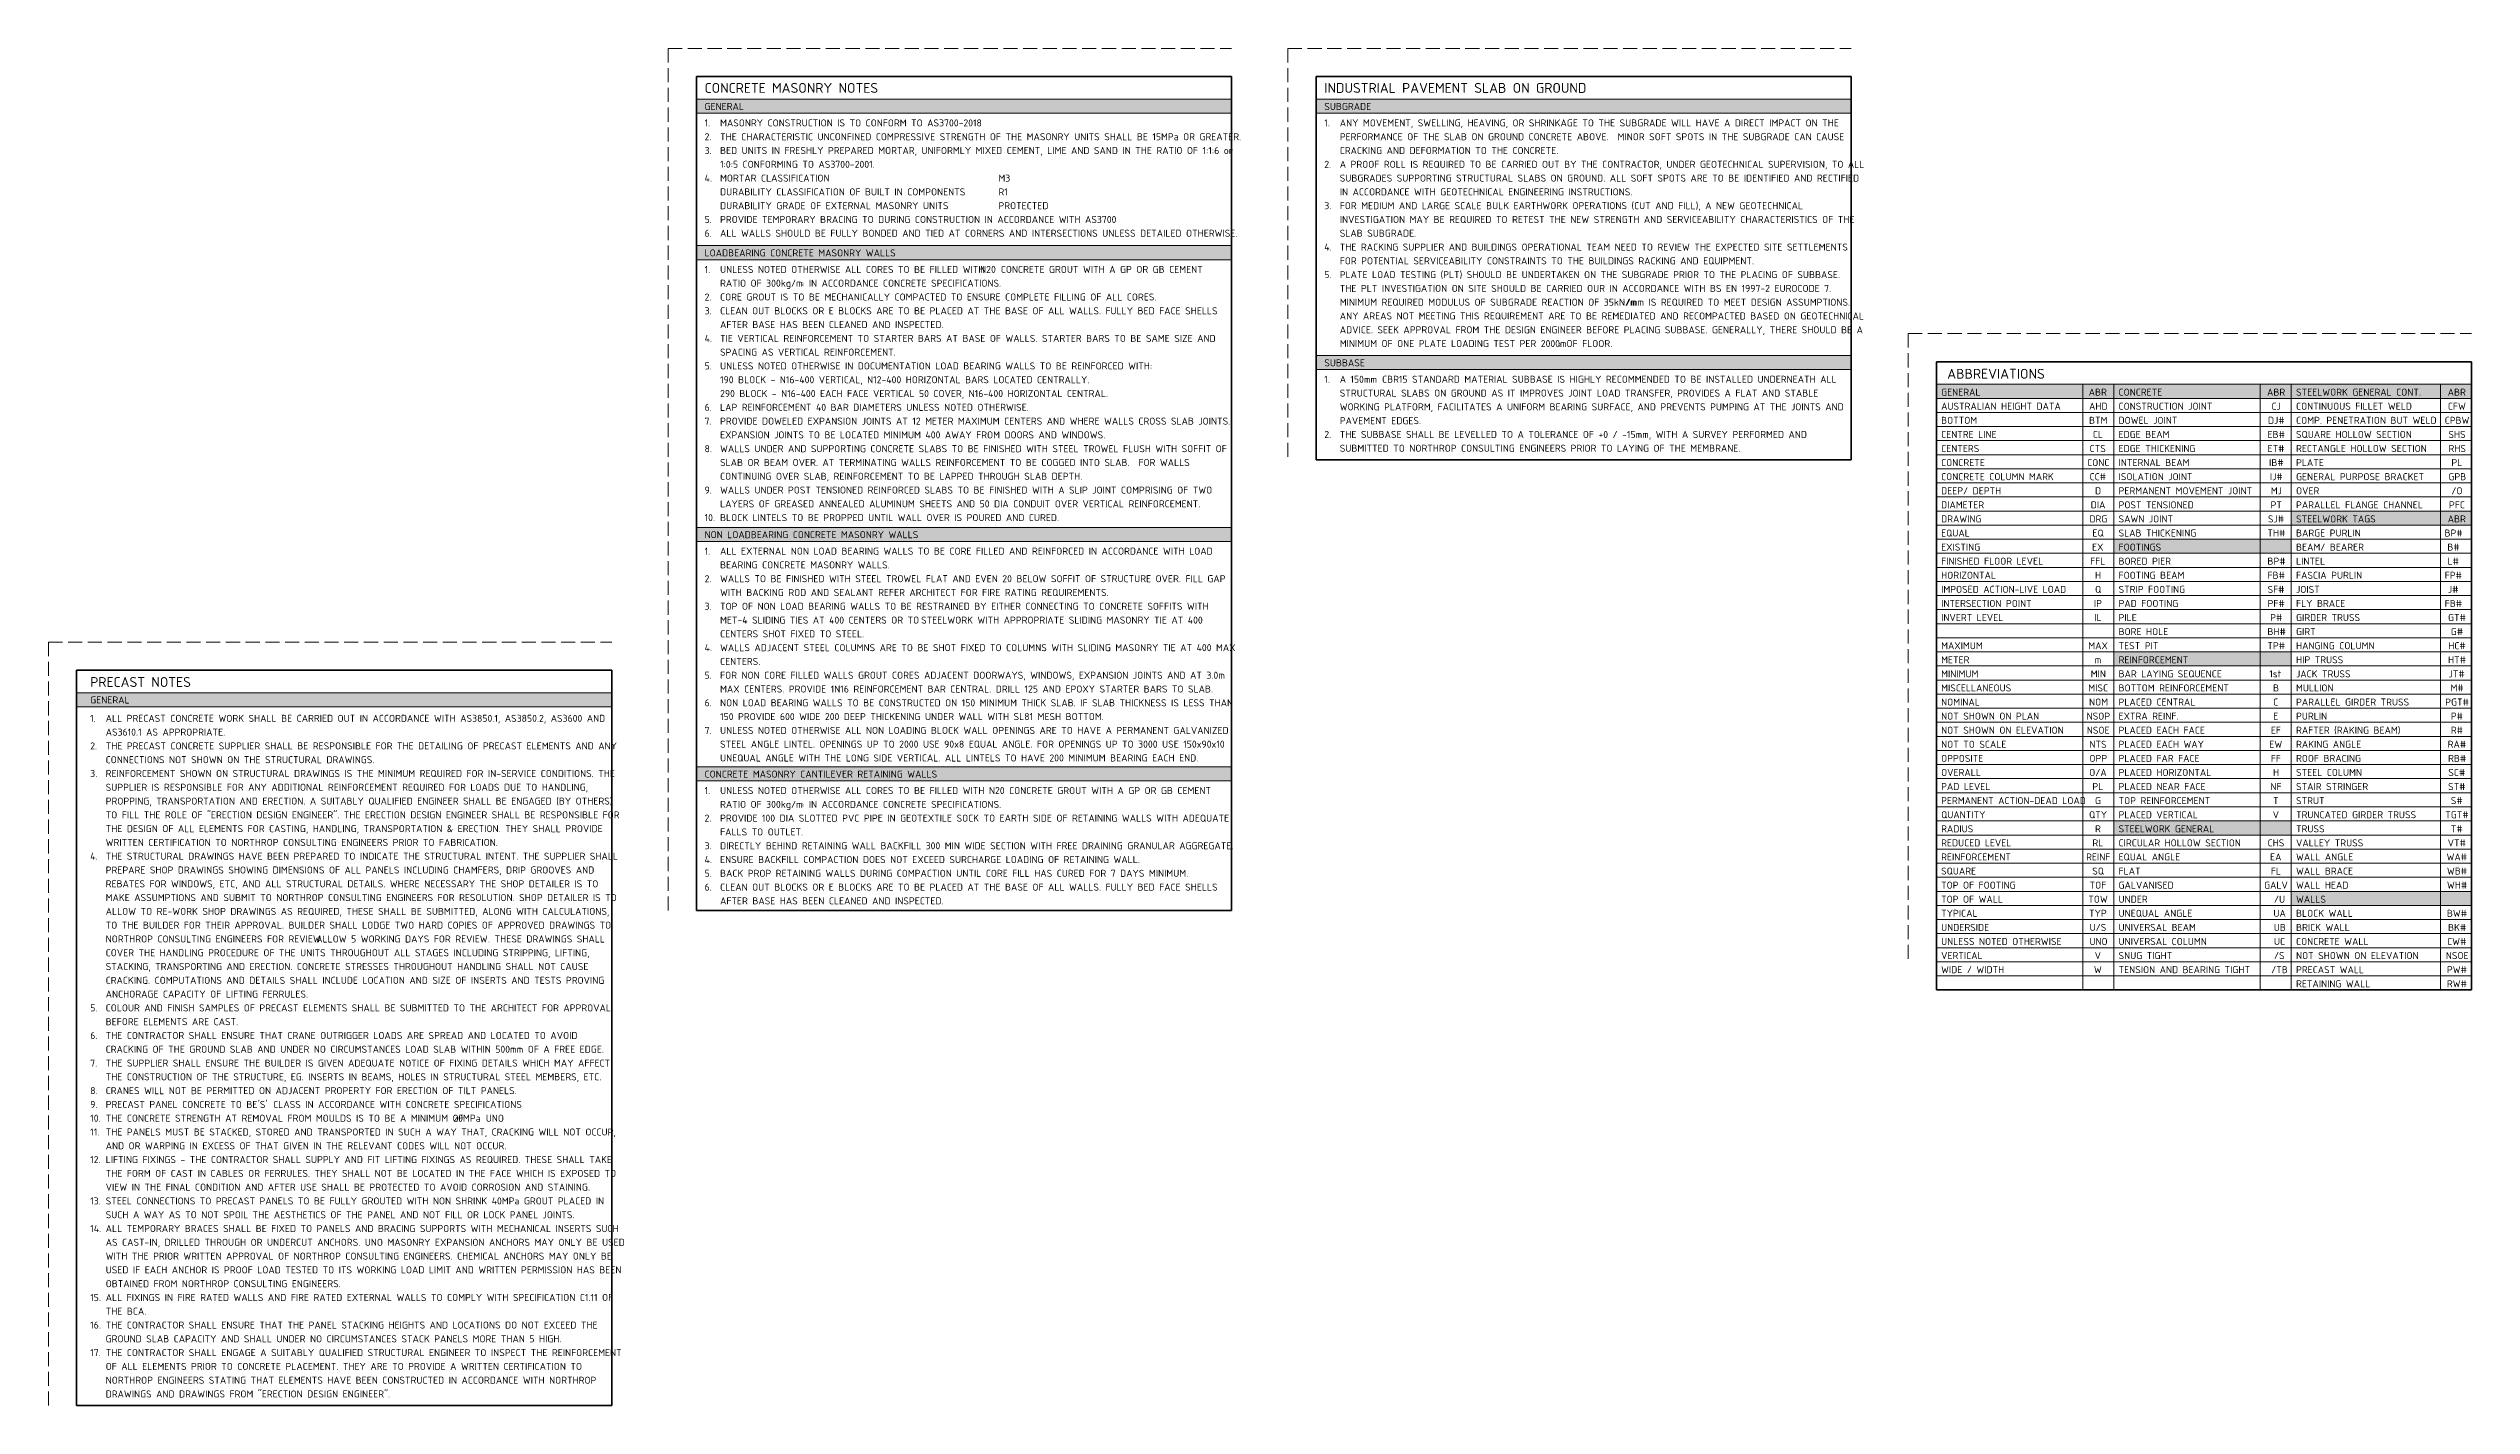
# Model space of a CAD drawing. Header units: millimetres. Extents: x 1810 to 2670, y 3576 to 4058.
import ezdxf

# ---------------------------------------------------------------- set-up
doc = ezdxf.new("R2010")
doc.units = ezdxf.units.MM
doc.linetypes.add('Dash', pattern=[7, 5, -2])
for name, color, linetype, lineweight in [('A-000-T_TEXT', 231, 'Continuous', 13), ('A-010-M_LINE', 90, 'Continuous', 13), ('Z-000-T_TEXT', 131, 'Continuous', 25), ('Z-060-M_DETAIL', 92, 'Continuous', 25), ('Z-200_P_REF_PLANE', 111, 'Dash', 13)]:
    doc.layers.add(name, color=color, linetype=linetype, lineweight=lineweight)
doc.styles.add('ISOCPEUR', font='isocpeur.ttf', dxfattribs={"height": 2.5})
doc.styles.add('ISOCPEUR_1', font='isocpeur.ttf', dxfattribs={"height": 1.25})
doc.styles.add('ISOCPEUR_B', font='', dxfattribs={"height": 2.5})
doc.styles.add('ISOCPEUR_B_1', font='', dxfattribs={"height": 3.5})
doc.styles.get('ISOCPEUR_B').set_extended_font_data('ISOCPEUR', bold=True)
doc.styles.get('ISOCPEUR_B_1').set_extended_font_data('ISOCPEUR', bold=True)

msp = doc.modelspace()

# ---------------------------------------------------------------- texts
at = {"layer": 'A-000-T_TEXT', "color": 7, "lineweight": 18, "attachment_point": 1}
for s, insert, char_height, width, style in [('CONCRETE MASONRY NOTES', (2042.76, 4045.76), 3.5, 74.6371, 'ISOCPEUR_B_1'), ('INDUSTRIAL PAVEMENT SLAB ON GROUND', (2262.76, 4045.76), 3.5, 112.1561, 'ISOCPEUR_B_1'), ('GENERAL', (2042.76, 4038.68), 2.5, 16.9958, 'ISOCPEUR_B'), ('SUBGRADE', (2262.76, 4038.68), 2.5, 19.962, 'ISOCPEUR_B'), ('1.', (2042.76, 4032.83), 2.5, 6.6546, 'ISOCPEUR'), ('2.', (2042.76, 4027.93), 2.5, 6.6546, 'ISOCPEUR'), ('THE CHARACTERISTIC UNCONFINED COMPRESSIVE STRENGTH OF THE MASONRY UNITS SHALL BE 15MPa OR GREATER.', (2048.25, 4027.93), 2.5, 216.5358, 'ISOCPEUR'), ('MASONRY CONSTRUCTION IS TO CONFORM TO AS3700-2018', (2048.25, 4032.83), 2.5, 109.27, 'ISOCPEUR'), ('1.', (2262.76, 4032.83), 2.5, 6.6546, 'ISOCPEUR'), ('ANY MOVEMENT, SWELLING, HEAVING, OR SHRINKAGE TO THE SUBGRADE WILL HAVE A DIRECT IMPACT ON THE ', (2268.25, 4032.83), 2.5, 208.8396, 'ISOCPEUR'), ('PERFORMANCE OF THE SLAB ON GROUND CONCRETE ABOVE.  MINOR SOFT SPOTS IN THE SUBGRADE CAN CAUSE ', (2268.25, 4027.93), 2.5, 210.5231, 'ISOCPEUR'), ('3.', (2042.76, 4023.04), 2.5, 6.6546, 'ISOCPEUR'), ('1:0:5 CONFORMING TO AS3700-2001.', (2048.25, 4018.14), 2.5, 65.1772, 'ISOCPEUR'), ('BED UNITS IN FRESHLY PREPARED MORTAR, UNIFORMLY MIXED CEMENT, LIME AND SAND IN THE RATIO OF 1:1:6 or ', (2048.25, 4023.04), 2.5, 213.8902, 'ISOCPEUR'), ('2.', (2262.76, 4018.14), 2.5, 6.6546, 'ISOCPEUR'), ('A PROOF ROLL IS REQUIRED TO BE CARRIED OUT BY THE CONTRACTOR, UNDER GEOTECHNICAL SUPERVISION, TO ALL ', (2268.25, 4018.14), 2.5, 217.3375, 'ISOCPEUR'), ('CRACKING AND DEFORMATION TO THE CONCRETE.', (2268.25, 4023.04), 2.5, 90.3502, 'ISOCPEUR'), ('4.', (2042.76, 4013.25), 2.5, 6.6546, 'ISOCPEUR'), ('MORTAR CLASSIFICATION ', (2048.25, 4013.25), 2.5, 47.5401, 'ISOCPEUR'), ('^I^I^I^I^I^I^I^I^I^I^I', (2087.47, 4013.25), 2.5, 72.232, 'ISOCPEUR'), ('M3', (2147.07, 4013.25), 2.5, 4.8903, 'ISOCPEUR'), ('SUBGRADES SUPPORTING STRUCTURAL SLABS ON GROUND. ALL SOFT SPOTS ARE TO BE IDENTIFIED AND RECTIFIED ', (2268.25, 4013.25), 2.5, 217.097, 'ISOCPEUR'), ('DURABILITY CLASSIFICATION OF BUILT IN COMPONENTS ', (2048.25, 4008.35), 2.5, 103.2574, 'ISOCPEUR'), ('DURABILITY GRADE OF EXTERNAL MASONRY UNITS', (2048.25, 4003.46), 2.5, 94.7595, 'ISOCPEUR'), ('^I^I^I^I', (2126.43, 4003.46), 2.5, 25.0126, 'ISOCPEUR'), ('^I^I^I', (2133.44, 4008.35), 2.5, 16.5148, 'ISOCPEUR'), ('R1', (2147.07, 4008.35), 2.5, 3.9283, 'ISOCPEUR'), ('PROTECTED', (2147.07, 4003.46), 2.5, 20.924, 'ISOCPEUR'), ('3.', (2262.76, 4003.46), 2.5, 6.6546, 'ISOCPEUR'), ('IN ACCORDANCE WITH GEOTECHNICAL ENGINEERING INSTRUCTIONS.', (2268.25, 4008.35), 2.5, 120.8945, 'ISOCPEUR'), ('FOR MEDIUM AND LARGE SCALE BULK EARTHWORK OPERATIONS (CUT AND FILL), A NEW GEOTECHNICAL ', (2268.25, 4003.46), 2.5, 194.2489, 'ISOCPEUR'), ('5.', (2042.76, 3998.56), 2.5, 6.6546, 'ISOCPEUR'), ('6.', (2042.76, 3993.67), 2.5, 6.6546, 'ISOCPEUR'), ('ALL WALLS SHOULD BE FULLY BONDED AND TIED AT CORNERS AND INTERSECTIONS UNLESS DETAILED OTHERWISE.', (2048.25, 3993.67), 2.5, 214.9324, 'ISOCPEUR'), ('PROVIDE TEMPORARY BRACING TO DURING CONSTRUCTION IN ACCORDANCE WITH AS3700', (2048.25, 3998.56), 2.5, 164.1856, 'ISOCPEUR'), ('SLAB SUBGRADE.', (2268.25, 3993.67), 2.5, 31.7468, 'ISOCPEUR'), ('INVESTIGATION MAY BE REQUIRED TO RETEST THE NEW STRENGTH AND SERVICEABILITY CHARACTERISTICS OF THE ', (2268.25, 3998.56), 2.5, 216.4556, 'ISOCPEUR'), ('LOADBEARING CONCRETE MASONRY WALLS', (2042.76, 3986.68), 2.5, 82.2531, 'ISOCPEUR_B'), ('4.', (2262.76, 3988.77), 2.5, 6.6546, 'ISOCPEUR'), ('THE RACKING SUPPLIER AND BUILDINGS OPERATIONAL TEAM NEED TO REVIEW THE EXPECTED SITE SETTLEMENTS ', (2268.25, 3988.77), 2.5, 213.329, 'ISOCPEUR'), ('FOR POTENTIAL SERVICEABILITY CONSTRAINTS TO THE BUILDINGS RACKING AND EQUIPMENT.', (2268.25, 3983.88), 2.5, 171.5611, 'ISOCPEUR'), ('1.', (2042.76, 3980.83), 2.5, 6.6546, 'ISOCPEUR'), ('UNLESS NOTED OTHERWISE ALL CORES TO BE FILLED WITH ', (2048.25, 3980.83), 2.5, 111.9156, 'ISOCPEUR'), ('RATIO OF 300kg/m', (2048.25, 3975.93), 2.5, 34.7932, 'ISOCPEUR'), ('3', (2076.96, 3974.93), 1.25, 1.443, 'ISOCPEUR_1'), (' IN ACCORDANCE CONCRETE SPECIFICATIONS. ', (2078.15, 3975.93), 2.5, 83.8565, 'ISOCPEUR'), ('N20', (2140.59, 3980.83), 2.5, 6.9747, 'ISOCPEUR_B'), (' CONCRETE GROUT WITH A GP OR GB CEMENT ', (2146.34, 3980.83), 2.5, 87.1434, 'ISOCPEUR'), ('5.', (2262.76, 3978.98), 2.5, 6.6546, 'ISOCPEUR'), ('PLATE LOAD TESTING (PLT) SHOULD BE UNDERTAKEN ON THE SUBGRADE PRIOR TO THE PLACING OF SUBBASE.', (2268.25, 3978.98), 2.5, 207.2362, 'ISOCPEUR'), ('2.', (2042.76, 3971.04), 2.5, 6.6546, 'ISOCPEUR'), ('3.', (2042.76, 3966.14), 2.5, 6.6546, 'ISOCPEUR'), ('CORE GROUT IS TO BE MECHANICALLY COMPACTED TO ENSURE COMPLETE FILLING OF ALL CORES.', (2048.25, 3971.04), 2.5, 181.2615, 'ISOCPEUR'), ('CLEAN OUT BLOCKS OR E BLOCKS ARE TO BE PLACED AT THE BASE OF ALL WALLS. FULLY BED FACE SHELLS ', (2048.25, 3966.14), 2.5, 209.962, 'ISOCPEUR'), ('THE PLT INVESTIGATION ON SITE SHOULD BE CARRIED OUR IN ACCORDANCE WITH BS EN 1997-2 EUROCODE 7. ', (2268.25, 3974.09), 2.5, 205.5527, 'ISOCPEUR'), ('MINIMUM REQUIRED MODULUS OF SUBGRADE REACTION OF 35kN/m', (2268.25, 3969.19), 2.5, 121.616, 'ISOCPEUR'), ('2', (2368.59, 3968.19), 1.25, 1.443, 'ISOCPEUR_1'), ('/mm IS REQUIRED TO MEET DESIGN ASSUMPTIONS.', (2369.78, 3969.19), 2.5, 92.5949, 'ISOCPEUR'), ('AFTER BASE HAS BEEN CLEANED AND INSPECTED.', (2048.25, 3961.25), 2.5, 93.3164, 'ISOCPEUR'), ('ANY AREAS NOT MEETING THIS REQUIREMENT ARE TO BE REMEDIATED AND RECOMPACTED BASED ON GEOTECHNICAL ', (2268.25, 3964.3), 2.5, 217.3375, 'ISOCPEUR'), ('ADVICE. SEEK APPROVAL FROM THE DESIGN ENGINEER BEFORE PLACING SUBBASE. GENERALLY, THERE SHOULD BE A ', (2268.25, 3959.4), 2.5, 217.3375, 'ISOCPEUR'), ('4.', (2042.76, 3956.35), 2.5, 6.6546, 'ISOCPEUR'), ('TIE VERTICAL REINFORCEMENT TO STARTER BARS AT BASE OF WALLS. STARTER BARS TO BE SAME SIZE AND ', (2048.25, 3956.35), 2.5, 209.7215, 'ISOCPEUR'), ('SPACING AS VERTICAL REINFORCEMENT.', (2048.25, 3951.46), 2.5, 73.4346, 'ISOCPEUR'), ('MINIMUM OF ONE PLATE LOADING TEST PER 2000m', (2268.25, 3954.51), 2.5, 94.1983, 'ISOCPEUR'), ('2', (2345.97, 3953.51), 1.25, 1.443, 'ISOCPEUR_1'), (' OF FLOOR.', (2347.16, 3954.51), 2.5, 20.6835, 'ISOCPEUR'), ('5.', (2042.76, 3946.56), 2.5, 6.6546, 'ISOCPEUR'), ('190 BLOCK - N16-400 VERTICAL, N12-400 HORIZONTAL BARS LOCATED CENTRALLY.', (2048.25, 3941.67), 2.5, 156.0084, 'ISOCPEUR'), ('UNLESS NOTED OTHERWISE IN DOCUMENTATION LOAD BEARING WALLS TO BE REINFORCED WITH:', (2048.25, 3946.56), 2.5, 178.616, 'ISOCPEUR'), ('1.', (2262.76, 3941.83), 2.5, 6.6546, 'ISOCPEUR'), ('SUBBASE', (2262.76, 3947.68), 2.5, 17.4768, 'ISOCPEUR_B'), ('A ', (2268.25, 3941.83), 2.5, 4.5696, 'ISOCPEUR'), ('150mm', (2272.02, 3941.83), 2.5, 11.7046, 'ISOCPEUR_B'), (' CBR15 STANDARD MATERIAL SUBBASE IS HIGHLY RECOMMENDED TO BE INSTALLED UNDERNEATH ALL ', (2281.68, 3941.83), 2.5, 192.0843, 'ISOCPEUR'), ('ABBREVIATIONS', (2483.92, 3944.29), 3.5, 42.2489, 'ISOCPEUR_B_1'), ('6.', (2042.76, 3931.88), 2.5, 6.6546, 'ISOCPEUR'), ('290 BLOCK - N16-400 EACH FACE VERTICAL 50 COVER, N16-400 HORIZONTAL CENTRAL.', (2048.25, 3936.77), 2.5, 163.9451, 'ISOCPEUR'), ('LAP REINFORCEMENT 40 BAR DIAMETERS UNLESS NOTED OTHERWISE.', (2048.25, 3931.88), 2.5, 128.6708, 'ISOCPEUR'), ('STRUCTURAL SLABS ON GROUND AS IT IMPROVES JOINT LOAD TRANSFER, PROVIDES A FLAT AND STABLE ', (2268.25, 3936.93), 2.5, 200.9831, 'ISOCPEUR'), ('WORKING PLATFORM, FACILITATES A UNIFORM BEARING SURFACE, AND PREVENTS PUMPING AT THE JOINTS AND ', (2268.25, 3932.04), 2.5, 210.8438, 'ISOCPEUR'), ('AUSTRALIAN HEIGHT DATA', (2481.74, 3932.26), 2.5, 49.865, 'ISOCPEUR'), ('GENERAL', (2481.74, 3937.26), 2.5, 16.9958, 'ISOCPEUR_B'), ('ABR', (2534.13, 3937.26), 2.5, 7.7764, 'ISOCPEUR_B'), ('AHD', (2534.26, 3932.26), 2.5, 7.5359, 'ISOCPEUR'), ('CONCRETE', (2544.74, 3937.26), 2.5, 18.9198, 'ISOCPEUR_B'), ('CONSTRUCTION JOINT', (2544.74, 3932.26), 2.5, 38.6413, 'ISOCPEUR'), ('ABR', (2597.44, 3937.26), 2.5, 7.7764, 'ISOCPEUR_B'), ('CJ', (2599.03, 3932.26), 2.5, 4.0084, 'ISOCPEUR'), ('STEELWORK GENERAL CONT.', (2607.74, 3937.26), 2.5, 54.1139, 'ISOCPEUR_B'), ('CONTINUOUS FILLET WELD', (2607.74, 3932.26), 2.5, 48.0211, 'ISOCPEUR'), ('ABR', (2661.58, 3937.26), 2.5, 7.7764, 'ISOCPEUR_B'), ('CFW', (2661.65, 3932.26), 2.5, 7.6962, 'ISOCPEUR'), ('7.', (2042.76, 3926.98), 2.5, 6.6546, 'ISOCPEUR'), ('PROVIDE DOWELED EXPANSION JOINTS AT 12 METER MAXIMUM CENTERS AND WHERE WALLS CROSS SLAB JOINTS. ', (2048.25, 3926.98), 2.5, 214.2911, 'ISOCPEUR'), ('PAVEMENT EDGES. ', (2268.25, 3927.14), 2.5, 35.8354, 'ISOCPEUR'), ('BOTTOM', (2481.74, 3927.26), 2.5, 14.751, 'ISOCPEUR'), ('BTM', (2534.26, 3927.26), 2.5, 7.5359, 'ISOCPEUR'), ('DOWEL JOINT', (2544.74, 3927.26), 2.5, 24.2911, 'ISOCPEUR'), ('DJ#', (2597.77, 3927.26), 2.5, 6.9747, 'ISOCPEUR'), ('COMP. PENETRATION BUT WELD', (2607.74, 3927.26), 2.5, 58.2025, 'ISOCPEUR'), ('CPBW', (2660.52, 3927.26), 2.5, 10.3418, 'ISOCPEUR'), ('8.', (2042.76, 3917.19), 2.5, 6.6546, 'ISOCPEUR'), ('WALLS UNDER AND SUPPORTING CONCRETE SLABS TO BE FINISHED WITH STEEL TROWEL FLUSH WITH SOFFIT OF ', (2048.25, 3917.19), 2.5, 212.5274, 'ISOCPEUR'), ('EXPANSION JOINTS TO BE LOCATED MINIMUM 400 AWAY FROM DOORS AND WINDOWS.', (2048.25, 3922.09), 2.5, 159.3755, 'ISOCPEUR'), ('2.', (2262.76, 3922.25), 2.5, 6.6546, 'ISOCPEUR'), ('THE SUBBASE SHALL BE LEVELLED TO A TOLERANCE OF +0 / -15mm, WITH A SURVEY PERFORMED AND ', (2268.25, 3922.25), 2.5, 197.135, 'ISOCPEUR'), ('SUBMITTED TO NORTHROP CONSULTING ENGINEERS PRIOR TO LAYING OF THE MEMBRANE.', (2268.25, 3917.35), 2.5, 164.9071, 'ISOCPEUR'), ('CENTRE LINE', (2481.74, 3922.26), 2.5, 23.1688, 'ISOCPEUR'), ('CENTERS', (2481.74, 3917.26), 2.5, 16.1139, 'ISOCPEUR'), ('CTS', (2534.46, 3917.26), 2.5, 6.9747, 'ISOCPEUR'), ('CL', (2535.59, 3922.26), 2.5, 4.3291, 'ISOCPEUR'), ('EDGE BEAM', (2544.74, 3922.26), 2.5, 21.0042, 'ISOCPEUR'), ('EDGE THICKENING', (2544.74, 3917.26), 2.5, 31.5063, 'ISOCPEUR'), ('EB#', (2597.64, 3922.26), 2.5, 7.2954, 'ISOCPEUR'), ('ET#', (2597.64, 3917.26), 2.5, 7.2954, 'ISOCPEUR'), ('SQUARE HOLLOW SECTION', (2607.74, 3922.26), 2.5, 47.9409, 'ISOCPEUR'), ('RECTANGLE HOLLOW SECTION', (2607.74, 3917.26), 2.5, 54.4346, 'ISOCPEUR'), ('SHS', (2661.84, 3922.26), 2.5, 7.2152, 'ISOCPEUR'), ('RHS', (2661.84, 3917.26), 2.5, 7.2152, 'ISOCPEUR'), ('SLAB OR BEAM OVER. AT TERMINATING WALLS REINFORCEMENT TO BE COGGED INTO SLAB.  FOR WALLS ', (2048.25, 3912.3), 2.5, 197.0548, 'ISOCPEUR'), ('CONTINUING OVER SLAB, REINFORCEMENT TO BE LAPPED THROUGH SLAB DEPTH.', (2048.25, 3907.4), 2.5, 149.5147, 'ISOCPEUR'), ('CONCRETE', (2481.74, 3912.26), 2.5, 18.2785, 'ISOCPEUR'), ('CONCRETE COLUMN MARK', (2481.74, 3907.26), 2.5, 46.4979, 'ISOCPEUR'), ('CONC', (2533.6, 3912.26), 2.5, 9.1392, 'ISOCPEUR'), ('CC#', (2534.46, 3907.26), 2.5, 7.0549, 'ISOCPEUR'), ('INTERNAL BEAM', (2544.74, 3912.26), 2.5, 29.4219, 'ISOCPEUR'), ('ISOLATION JOINT', (2544.74, 3907.26), 2.5, 30.4641, 'ISOCPEUR'), ('IB#', (2598.17, 3912.26), 2.5, 6.0127, 'ISOCPEUR'), ('IJ#', (2598.44, 3907.26), 2.5, 5.4515, 'ISOCPEUR'), ('PLATE', (2607.74, 3912.26), 2.5, 11.865, 'ISOCPEUR'), ('GENERAL PURPOSE BRACKET', (2607.74, 3907.26), 2.5, 53.3924, 'ISOCPEUR'), ('GPB', (2661.84, 3907.26), 2.5, 7.2152, 'ISOCPEUR'), ('PL', (2662.9, 3912.26), 2.5, 4.5696, 'ISOCPEUR'), ('9.', (2042.76, 3902.51), 2.5, 6.6546, 'ISOCPEUR'), ('WALLS UNDER POST TENSIONED REINFORCED SLABS TO BE FINISHED WITH A SLIP JOINT COMPRISING OF TWO ', (2048.25, 3902.51), 2.5, 205.5527, 'ISOCPEUR'), ('LAYERS OF GREASED ANNEALED ALUMINUM SHEETS AND 50 DIA CONDUIT OVER VERTICAL REINFORCEMENT.', (2048.25, 3897.61), 2.5, 199.54, 'ISOCPEUR'), ('DEEP/ DEPTH', (2481.74, 3902.26), 2.5, 24.9325, 'ISOCPEUR'), ('DIAMETER', (2481.74, 3897.26), 2.5, 17.8776, 'ISOCPEUR'), ('DIA', (2534.86, 3897.26), 2.5, 6.0127, 'ISOCPEUR'), ('D', (2536.38, 3902.26), 2.5, 2.4051, 'ISOCPEUR'), ('PERMANENT MOVEMENT JOINT', (2544.74, 3902.26), 2.5, 55.1561, 'ISOCPEUR'), ('POST TENSIONED', (2544.74, 3897.26), 2.5, 31.1055, 'ISOCPEUR'), ('PT', (2598.7, 3897.26), 2.5, 4.8101, 'ISOCPEUR'), ('MJ', (2598.77, 3902.26), 2.5, 4.5696, 'ISOCPEUR'), ('OVER', (2607.74, 3902.26), 2.5, 9.7004, 'ISOCPEUR'), ('PARALLEL FLANGE CHANNEL', (2607.74, 3897.26), 2.5, 53.0717, 'ISOCPEUR'), ('PFC', (2662.04, 3897.26), 2.5, 6.7342, 'ISOCPEUR'), ('/O', (2662.9, 3902.26), 2.5, 4.5696, 'ISOCPEUR'), ('10.', (2042.76, 3892.72), 2.5, 6.6546, 'ISOCPEUR'), ('BLOCK LINTELS TO BE PROPPED UNTIL WALL OVER IS POURED AND CURED.', (2048.25, 3892.72), 2.5, 140.2151, 'ISOCPEUR'), ('DRAWING', (2481.74, 3892.26), 2.5, 16.5949, 'ISOCPEUR'), ('DRG', (2534.4, 3892.26), 2.5, 7.2152, 'ISOCPEUR'), ('SAWN JOINT', (2544.74, 3892.26), 2.5, 22.6878, 'ISOCPEUR'), ('SJ#', (2597.77, 3892.26), 2.5, 6.9747, 'ISOCPEUR'), ('STEELWORK TAGS', (2607.74, 3892.26), 2.5, 34.7932, 'ISOCPEUR_B'), ('ABR', (2661.58, 3892.26), 2.5, 7.7764, 'ISOCPEUR_B'), ('1.', (2042.76, 3880.83), 2.5, 6.6546, 'ISOCPEUR'), ('NON LOADBEARING CONCRETE MASONRY WALLS', (2042.76, 3886.68), 2.5, 91.6329, 'ISOCPEUR_B'), ('ALL EXTERNAL NON LOAD BEARING WALLS TO BE CORE FILLED AND REINFORCED IN ACCORDANCE WITH LOAD ', (2048.25, 3880.83), 2.5, 206.194, 'ISOCPEUR'), ('EQUAL', (2481.74, 3887.26), 2.5, 11.865, 'ISOCPEUR'), ('EXISTING', (2481.74, 3882.26), 2.5, 16.2743, 'ISOCPEUR'), ('EX', (2535.32, 3882.26), 2.5, 4.8903, 'ISOCPEUR'), ('EQ', (2535.45, 3887.26), 2.5, 4.5696, 'ISOCPEUR'), ('SLAB THICKENING', (2544.74, 3887.26), 2.5, 32.0675, 'ISOCPEUR'), ('FOOTINGS', (2544.74, 3882.26), 2.5, 18.1181, 'ISOCPEUR_B'), ('TH#', (2597.58, 3887.26), 2.5, 7.5359, 'ISOCPEUR'), ('BARGE PURLIN', (2607.74, 3887.26), 2.5, 26.616, 'ISOCPEUR'), ('BEAM/ BEARER', (2607.74, 3882.26), 2.5, 28.2996, 'ISOCPEUR'), ('BP#', (2660.46, 3887.26), 2.5, 7.5359, 'ISOCPEUR'), ('B#', (2661.45, 3882.26), 2.5, 5.1308, 'ISOCPEUR'), ('2.', (2042.76, 3871.04), 2.5, 6.6546, 'ISOCPEUR'), ('WALLS TO BE FINISHED WITH STEEL TROWEL FLAT AND EVEN 20 BELOW SOFFIT OF STRUCTURE OVER. FILL GAP ', (2048.25, 3871.04), 2.5, 213.329, 'ISOCPEUR'), ('BEARING CONCRETE MASONRY WALLS.', (2048.25, 3875.93), 2.5, 70.7088, 'ISOCPEUR'), ('FINISHED FLOOR LEVEL', (2481.74, 3877.26), 2.5, 42.3291, 'ISOCPEUR'), ('HORIZONTAL', (2481.74, 3872.26), 2.5, 22.6076, 'ISOCPEUR'), ('FFL', (2534.66, 3877.26), 2.5, 6.4937, 'ISOCPEUR'), ('H', (2536.38, 3872.26), 2.5, 2.4051, 'ISOCPEUR'), ('BORED PIER', (2544.74, 3877.26), 2.5, 21.4852, 'ISOCPEUR'), ('FOOTING BEAM', (2544.74, 3872.26), 2.5, 26.9367, 'ISOCPEUR'), ('BP#', (2597.58, 3877.26), 2.5, 7.5359, 'ISOCPEUR'), ('FB#', (2597.64, 3872.26), 2.5, 7.2954, 'ISOCPEUR'), ('LINTEL', (2607.74, 3877.26), 2.5, 12.1857, 'ISOCPEUR'), ('FASCIA PURLIN', (2607.74, 3872.26), 2.5, 27.5781, 'ISOCPEUR'), ('FP#', (2660.53, 3872.26), 2.5, 7.2954, 'ISOCPEUR'), ('L#', (2661.52, 3877.26), 2.5, 4.8903, 'ISOCPEUR'), ('WITH BACKING ROD AND SEALANT REFER ARCHITECT FOR FIRE RATING REQUIREMENTS.', (2048.25, 3866.14), 2.5, 161.2995, 'ISOCPEUR'), ('IMPOSED ACTION-LIVE LOAD', (2481.74, 3867.26), 2.5, 51.8692, 'ISOCPEUR'), ('Q', (2536.38, 3867.26), 2.5, 2.4051, 'ISOCPEUR'), ('STRIP FOOTING', (2544.74, 3867.26), 2.5, 27.4177, 'ISOCPEUR'), ('SF#', (2597.64, 3867.26), 2.5, 7.2954, 'ISOCPEUR'), ('JOIST', (2607.74, 3867.26), 2.5, 9.9409, 'ISOCPEUR'), ('J#', (2661.65, 3867.26), 2.5, 4.5696, 'ISOCPEUR'), ('3.', (2042.76, 3861.25), 2.5, 6.6546, 'ISOCPEUR'), ('TOP OF NON LOAD BEARING WALLS TO BE RESTRAINED BY EITHER CONNECTING TO CONCRETE SOFFITS WITH ', (2048.25, 3861.25), 2.5, 204.5105, 'ISOCPEUR'), ('MET-4 SLIDING TIES AT 400 CENTERS OR TO', (2048.25, 3856.35), 2.5, 83.7763, 'ISOCPEUR'), ('^I', (2117.37, 3856.35), 2.5, 2.7257, 'ISOCPEUR'), ('STEELWORK WITH APPROPRIATE SLIDING MASONRY TIE AT 400 ', (2119.62, 3856.35), 2.5, 119.6919, 'ISOCPEUR'), ('INTERSECTION POINT', (2481.74, 3862.26), 2.5, 37.4388, 'ISOCPEUR'), ('INVERT LEVEL', (2481.74, 3857.26), 2.5, 26.2152, 'ISOCPEUR'), ('IP', (2535.98, 3862.26), 2.5, 3.2869, 'ISOCPEUR'), ('IL', (2536.12, 3857.26), 2.5, 3.0464, 'ISOCPEUR'), ('PAD FOOTING', (2544.74, 3862.26), 2.5, 24.4515, 'ISOCPEUR'), ('PILE', (2544.74, 3857.26), 2.5, 7.616, 'ISOCPEUR'), ('PF#', (2597.64, 3862.26), 2.5, 7.2954, 'ISOCPEUR'), ('P#', (2598.57, 3857.26), 2.5, 5.1308, 'ISOCPEUR'), ('FLY BRACE', (2607.74, 3862.26), 2.5, 20.7637, 'ISOCPEUR'), ('GIRDER TRUSS', (2607.74, 3857.26), 2.5, 26.5359, 'ISOCPEUR'), ('FB#', (2660.53, 3862.26), 2.5, 7.2954, 'ISOCPEUR'), ('GT#', (2661.71, 3857.26), 2.5, 7.5359, 'ISOCPEUR'), ('4.', (2042.76, 3846.56), 2.5, 6.6546, 'ISOCPEUR'), ('WALLS ADJACENT STEEL COLUMNS ARE TO BE SHOT FIXED TO COLUMNS WITH SLIDING MASONRY TIE AT 400 MAX ', (2048.25, 3846.56), 2.5, 215.4936, 'ISOCPEUR'), ('CENTERS SHOT FIXED TO STEEL. ', (2048.25, 3851.46), 2.5, 62.2911, 'ISOCPEUR'), ('MAXIMUM', (2481.74, 3847.26), 2.5, 16.9156, 'ISOCPEUR'), ('MAX', (2534, 3847.26), 2.5, 8.1772, 'ISOCPEUR'), ('TEST PIT', (2544.74, 3847.26), 2.5, 16.9156, 'ISOCPEUR'), ('BORE HOLE', (2544.74, 3852.26), 2.5, 20.3629, 'ISOCPEUR'), ('TP#', (2597.58, 3847.26), 2.5, 7.5359, 'ISOCPEUR'), ('BH#', (2597.58, 3852.26), 2.5, 7.5359, 'ISOCPEUR'), ('GIRT', (2607.74, 3852.26), 2.5, 8.097, 'ISOCPEUR'), ('HANGING COLUMN', (2607.74, 3847.26), 2.5, 31.7468, 'ISOCPEUR'), ('HC#', (2661.78, 3847.26), 2.5, 7.2954, 'ISOCPEUR'), ('G#', (2662.7, 3852.26), 2.5, 5.1308, 'ISOCPEUR'), ('5.', (2042.76, 3836.77), 2.5, 6.6546, 'ISOCPEUR'), ('CENTERS. ', (2048.25, 3841.67), 2.5, 18.8397, 'ISOCPEUR'), ('FOR NON CORE FILLED WALLS GROUT CORES ADJACENT DOORWAYS, WINDOWS, EXPANSION JOINTS AND AT 3.0m ', (2048.25, 3836.77), 2.5, 211.8058, 'ISOCPEUR'), ('METER', (2481.74, 3842.26), 2.5, 11.865, 'ISOCPEUR'), ('MINIMUM', (2481.74, 3837.26), 2.5, 14.751, 'ISOCPEUR'), ('MIN', (2534.86, 3837.26), 2.5, 6.0127, 'ISOCPEUR'), ('m', (2536.25, 3842.26), 2.5, 2.7257, 'ISOCPEUR'), ('REINFORCEMENT', (2544.74, 3842.26), 2.5, 29.9029, 'ISOCPEUR_B'), ('BAR LAYING SEQUENCE', (2544.74, 3837.26), 2.5, 42.8101, 'ISOCPEUR'), ('1st', (2598.26, 3837.26), 2.5, 5.5316, 'ISOCPEUR'), ('JACK TRUSS', (2607.74, 3837.26), 2.5, 23.0084, 'ISOCPEUR'), ('HIP TRUSS', (2607.74, 3842.26), 2.5, 19.5612, 'ISOCPEUR'), ('HT#', (2661.71, 3842.26), 2.5, 7.5359, 'ISOCPEUR'), ('JT#', (2661.91, 3837.26), 2.5, 6.9747, 'ISOCPEUR'), ('MAX CENTERS. PROVIDE 1N16 REINFORCEMENT BAR CENTRAL. DRILL 125 AND EPOXY STARTER BARS TO SLAB.', (2048.25, 3831.88), 2.5, 205.7932, 'ISOCPEUR'), ('MISCELLANEOUS', (2481.74, 3832.26), 2.5, 29.1814, 'ISOCPEUR'), ('MISC', (2534, 3832.26), 2.5, 8.1772, 'ISOCPEUR'), ('BOTTOM REINFORCEMENT', (2544.74, 3832.26), 2.5, 45.4557, 'ISOCPEUR'), ('B', (2599.58, 3832.26), 2.5, 2.4051, 'ISOCPEUR'), ('MULLION', (2607.74, 3832.26), 2.5, 15.1519, 'ISOCPEUR'), ('M#', (2662.57, 3832.26), 2.5, 5.4515, 'ISOCPEUR'), ('6.', (2042.76, 3826.98), 2.5, 6.6546, 'ISOCPEUR'), ('150 PROVIDE 600 WIDE 200 DEEP THICKENING UNDER WALL WITH SL81 MESH BOTTOM.', (2048.25, 3822.09), 2.5, 159.6961, 'ISOCPEUR'), ('NON LOAD BEARING WALLS TO BE CONSTRUCTED ON 150 MINIMUM THICK SLAB. IF SLAB THICKNESS IS LESS THAN ', (2048.25, 3826.98), 2.5, 214.4514, 'ISOCPEUR'), ('NOMINAL', (2481.74, 3827.26), 2.5, 15.7131, 'ISOCPEUR'), ('NOT SHOWN ON PLAN', (2481.74, 3822.26), 2.5, 40.2447, 'ISOCPEUR'), ('NSOP', (2533.4, 3822.26), 2.5, 9.6203, 'ISOCPEUR'), ('NOM', (2534.26, 3827.26), 2.5, 7.5359, 'ISOCPEUR'), ('PLACED CENTRAL', (2544.74, 3827.26), 2.5, 32.308, 'ISOCPEUR'), ('EXTRA REINF.', (2544.74, 3822.26), 2.5, 25.173, 'ISOCPEUR'), ('C', (2599.64, 3827.26), 2.5, 2.1646, 'ISOCPEUR'), ('E', (2599.64, 3822.26), 2.5, 2.1646, 'ISOCPEUR'), ('PARALLEL GIRDER TRUSS', (2607.74, 3827.26), 2.5, 47.2996, 'ISOCPEUR'), ('PURLIN', (2607.74, 3822.26), 2.5, 12.6667, 'ISOCPEUR'), ('PGT#', (2660.72, 3827.26), 2.5, 9.9409, 'ISOCPEUR'), ('P#', (2662.7, 3822.26), 2.5, 5.1308, 'ISOCPEUR'), ('7.', (2042.76, 3817.19), 2.5, 6.6546, 'ISOCPEUR'), ('STEEL ANGLE LINTEL. OPENINGS UP TO 2000 USE 90x8 EQUAL ANGLE. FOR OPENINGS UP TO 3000 USE 150x90x10 ', (2048.25, 3812.3), 2.5, 213.329, 'ISOCPEUR'), ('UNLESS NOTED OTHERWISE ALL NON LOADING BLOCK WALL OPENINGS ARE TO HAVE A PERMANENT GALVANIZED ', (2048.25, 3817.19), 2.5, 212.7679, 'ISOCPEUR'), ('NOT SHOWN ON ELEVATION', (2481.74, 3817.26), 2.5, 50.5865, 'ISOCPEUR'), ('NOT TO SCALE', (2481.74, 3812.26), 2.5, 27.3375, 'ISOCPEUR'), ('NSOE', (2533.47, 3817.26), 2.5, 9.3797, 'ISOCPEUR'), ('NTS', (2534.4, 3812.26), 2.5, 7.2152, 'ISOCPEUR'), ('PLACED EACH FACE', (2544.74, 3817.26), 2.5, 36.3966, 'ISOCPEUR'), ('PLACED EACH WAY', (2544.74, 3812.26), 2.5, 35.9958, 'ISOCPEUR'), ('^I', (2574.77, 3817.26), 2.5, 3.5274, 'ISOCPEUR'), ('EW', (2598.26, 3812.26), 2.5, 5.5316, 'ISOCPEUR'), ('EF', (2598.78, 3817.26), 2.5, 4.3291, 'ISOCPEUR'), ('RAFTER (RAKING BEAM)', (2607.74, 3817.26), 2.5, 43.6118, 'ISOCPEUR'), ('RAKING ANGLE', (2607.74, 3812.26), 2.5, 26.9367, 'ISOCPEUR'), ('RA#', (2661.58, 3812.26), 2.5, 7.8565, 'ISOCPEUR'), ('R#', (2662.7, 3817.26), 2.5, 5.1308, 'ISOCPEUR'), ('UNEQUAL ANGLE WITH THE LONG SIDE VERTICAL. ALL LINTELS TO HAVE 200 MINIMUM BEARING EACH END. ', (2048.25, 3807.4), 2.5, 200.2615, 'ISOCPEUR'), ('OPPOSITE', (2481.74, 3807.26), 2.5, 17.4768, 'ISOCPEUR'), ('OVERALL', (2481.74, 3802.26), 2.5, 16.7553, 'ISOCPEUR'), ('O/A', (2534.33, 3802.26), 2.5, 7.2954, 'ISOCPEUR'), ('OPP', (2534.4, 3807.26), 2.5, 7.2152, 'ISOCPEUR'), ('PLACED FAR FACE', (2544.74, 3807.26), 2.5, 34.2321, 'ISOCPEUR'), ('PLACED HORIZONTAL', (2544.74, 3802.26), 2.5, 38.481, 'ISOCPEUR'), ('FF', (2598.78, 3807.26), 2.5, 4.3291, 'ISOCPEUR'), ('H', (2599.58, 3802.26), 2.5, 2.4051, 'ISOCPEUR'), ('STEEL COLUMN', (2607.74, 3802.26), 2.5, 27.4177, 'ISOCPEUR'), ('ROOF BRACING', (2607.74, 3807.26), 2.5, 26.616, 'ISOCPEUR'), ('SC#', (2661.78, 3802.26), 2.5, 7.2954, 'ISOCPEUR'), ('RB#', (2661.71, 3807.26), 2.5, 7.5359, 'ISOCPEUR'), ('1.', (2042.76, 3795.83), 2.5, 6.6546, 'ISOCPEUR'), ('CONCRETE MASONRY CANTILEVER RETAINING WALLS', (2042.76, 3801.68), 2.5, 100.6118, 'ISOCPEUR_B'), ('UNLESS NOTED OTHERWISE ALL CORES TO BE FILLED WITH N20 CONCRETE GROUT WITH A GP OR GB CEMENT ', (2048.25, 3795.83), 2.5, 205.7932, 'ISOCPEUR'), ('PAD LEVEL', (2481.74, 3797.26), 2.5, 20.7637, 'ISOCPEUR'), ('PL', (2535.45, 3797.26), 2.5, 4.5696, 'ISOCPEUR'), ('PLACED NEAR FACE', (2544.74, 3797.26), 2.5, 36.6371, 'ISOCPEUR'), ('NF', (2598.65, 3797.26), 2.5, 4.5696, 'ISOCPEUR'), ('STAIR STRINGER', (2607.74, 3797.26), 2.5, 30.1435, 'ISOCPEUR'), ('ST#', (2661.71, 3797.26), 2.5, 7.5359, 'ISOCPEUR'), ('2.', (2042.76, 3786.04), 2.5, 6.6546, 'ISOCPEUR'), ('RATIO OF 300kg/m', (2048.25, 3790.93), 2.5, 34.7932, 'ISOCPEUR'), ('PROVIDE 100 DIA SLOTTED PVC PIPE IN GEOTEXTILE SOCK TO EARTH SIDE OF RETAINING WALLS WITH ADEQUATE ', (2048.25, 3786.04), 2.5, 213.9704, 'ISOCPEUR'), ('3', (2076.96, 3789.93), 1.25, 1.443, 'ISOCPEUR_1'), (' IN ACCORDANCE CONCRETE SPECIFICATIONS. ', (2078.15, 3790.93), 2.5, 83.8565, 'ISOCPEUR'), ('PERMANENT ACTION-DEAD LOAD', (2481.74, 3792.26), 2.5, 60.0464, 'ISOCPEUR'), ('QUANTITY', (2481.74, 3787.26), 2.5, 18.3586, 'ISOCPEUR'), ('QTY', (2534.26, 3787.26), 2.5, 7.5359, 'ISOCPEUR'), ('G', (2536.38, 3792.26), 2.5, 2.4051, 'ISOCPEUR'), ('TOP REINFORCEMENT', (2544.74, 3792.26), 2.5, 37.9198, 'ISOCPEUR'), ('PLACED VERTICAL', (2544.74, 3787.26), 2.5, 33.5105, 'ISOCPEUR'), ('V', (2599.45, 3787.26), 2.5, 2.7257, 'ISOCPEUR'), ('T', (2599.58, 3792.26), 2.5, 2.4051, 'ISOCPEUR'), ('STRUT', (2607.74, 3792.26), 2.5, 12.0253, 'ISOCPEUR'), ('TRUNCATED GIRDER TRUSS', (2607.74, 3787.26), 2.5, 49.865, 'ISOCPEUR'), ('TGT#', (2660.72, 3787.26), 2.5, 9.9409, 'ISOCPEUR'), ('S#', (2662.7, 3792.26), 2.5, 5.1308, 'ISOCPEUR'), ('FALLS TO OUTLET.', (2048.25, 3781.14), 2.5, 34.9536, 'ISOCPEUR'), ('RADIUS', (2481.74, 3782.26), 2.5, 13.2278, 'ISOCPEUR'), ('REDUCED LEVEL', (2481.74, 3777.26), 2.5, 29.3418, 'ISOCPEUR'), ('RL', (2535.45, 3777.26), 2.5, 4.5696, 'ISOCPEUR'), ('R', (2536.38, 3782.26), 2.5, 2.4051, 'ISOCPEUR'), ('STEELWORK GENERAL', (2544.74, 3782.26), 2.5, 41.5274, 'ISOCPEUR_B'), ('CIRCULAR HOLLOW SECTION', (2544.74, 3777.26), 2.5, 50.7468, 'ISOCPEUR'), ('CHS', (2597.66, 3777.26), 2.5, 6.9747, 'ISOCPEUR'), ('TRUSS', (2607.74, 3782.26), 2.5, 12.0253, 'ISOCPEUR'), ('VALLEY TRUSS', (2607.74, 3777.26), 2.5, 28.5401, 'ISOCPEUR'), ('VT#', (2661.58, 3777.26), 2.5, 7.8565, 'ISOCPEUR'), ('T#', (2662.7, 3782.26), 2.5, 5.1308, 'ISOCPEUR'), ('3.', (2042.76, 3776.25), 2.5, 6.6546, 'ISOCPEUR'), ('4.', (2042.76, 3771.35), 2.5, 6.6546, 'ISOCPEUR'), ('DIRECTLY BEHIND RETAINING WALL BACKFILL 300 MIN WIDE SECTION WITH FREE DRAINING GRANULAR AGGREGATE.', (2048.25, 3776.25), 2.5, 213.0885, 'ISOCPEUR'), ('ENSURE BACKFILL COMPACTION DOES NOT EXCEED SURCHARGE LOADING OF RETAINING WALL.', (2048.25, 3771.35), 2.5, 173.9662, 'ISOCPEUR'), ('REINFORCEMENT', (2481.74, 3772.26), 2.5, 28.8607, 'ISOCPEUR'), ('REINF', (2533.21, 3772.26), 2.5, 10.0211, 'ISOCPEUR'), ('EQUAL ANGLE', (2544.74, 3772.26), 2.5, 25.5738, 'ISOCPEUR'), ('EA', (2598.52, 3772.26), 2.5, 4.8903, 'ISOCPEUR'), ('WALL ANGLE', (2607.74, 3772.26), 2.5, 24.1308, 'ISOCPEUR'), ('WA#', (2661.18, 3772.26), 2.5, 8.8186, 'ISOCPEUR'), ('5.', (2042.76, 3766.46), 2.5, 6.6546, 'ISOCPEUR'), ('6.', (2042.76, 3761.56), 2.5, 6.6546, 'ISOCPEUR'), ('BACK PROP RETAINING WALLS DURING COMPACTION UNTIL CORE FILL HAS CURED FOR 7 DAYS MINIMUM.', (2048.25, 3766.46), 2.5, 193.1265, 'ISOCPEUR'), ('CLEAN OUT BLOCKS OR E BLOCKS ARE TO BE PLACED AT THE BASE OF ALL WALLS. FULLY BED FACE SHELLS ', (2048.25, 3761.56), 2.5, 209.962, 'ISOCPEUR'), ('SQUARE', (2481.74, 3767.26), 2.5, 14.5105, 'ISOCPEUR'), ('TOP OF FOOTING', (2481.74, 3762.26), 2.5, 30.5443, 'ISOCPEUR'), ('TOF', (2534.46, 3762.26), 2.5, 6.9747, 'ISOCPEUR'), ('SQ', (2535.39, 3767.26), 2.5, 4.8101, 'ISOCPEUR'), ('FLAT', (2544.74, 3767.26), 2.5, 9.4599, 'ISOCPEUR'), ('GALVANISED', (2544.74, 3762.26), 2.5, 23.0084, 'ISOCPEUR'), ('GALV', (2596.4, 3762.26), 2.5, 10.0211, 'ISOCPEUR'), ('FL', (2598.78, 3767.26), 2.5, 4.3291, 'ISOCPEUR'), ('WALL BRACE', (2607.74, 3767.26), 2.5, 24.1308, 'ISOCPEUR'), ('WALL HEAD', (2607.74, 3762.26), 2.5, 21.9662, 'ISOCPEUR'), ('WB#', (2661.31, 3767.26), 2.5, 8.4979, 'ISOCPEUR'), ('WH#', (2661.31, 3762.26), 2.5, 8.4979, 'ISOCPEUR'), ('AFTER BASE HAS BEEN CLEANED AND INSPECTED.', (2048.25, 3756.67), 2.5, 93.3164, 'ISOCPEUR'), ('TOP OF WALL', (2481.74, 3757.26), 2.5, 25.8945, 'ISOCPEUR'), ('TYPICAL', (2481.74, 3752.26), 2.5, 15.4726, 'ISOCPEUR'), ('TOW', (2534, 3757.26), 2.5, 8.1772, 'ISOCPEUR'), ('TYP', (2534.26, 3752.26), 2.5, 7.5359, 'ISOCPEUR'), ('UNDER', (2544.74, 3757.26), 2.5, 11.7848, 'ISOCPEUR'), ('UNEQUAL ANGLE', (2544.74, 3752.26), 2.5, 30.384, 'ISOCPEUR'), ('UA', (2599.7, 3752.26), 2.5, 5.1308, 'ISOCPEUR'), ('/U', (2599.9, 3757.26), 2.5, 4.5696, 'ISOCPEUR'), ('WALLS', (2607.74, 3757.26), 2.5, 13.2278, 'ISOCPEUR_B'), ('BLOCK WALL', (2607.74, 3752.26), 2.5, 23.8101, 'ISOCPEUR'), ('BW#', (2661.31, 3752.26), 2.5, 8.4979, 'ISOCPEUR'), ('UNDERSIDE', (2481.74, 3747.26), 2.5, 19.6413, 'ISOCPEUR'), ('UNLESS NOTED OTHERWISE', (2481.74, 3742.26), 2.5, 50.0253, 'ISOCPEUR'), ('UNO', (2534.4, 3742.26), 2.5, 7.2152, 'ISOCPEUR'), ('U/S', (2534.46, 3747.26), 2.5, 6.9747, 'ISOCPEUR'), ('UNIVERSAL BEAM', (2544.74, 3747.26), 2.5, 32.1477, 'ISOCPEUR'), ('UNIVERSAL COLUMN', (2544.74, 3742.26), 2.5, 36.3966, 'ISOCPEUR'), ('UB', (2599.84, 3747.26), 2.5, 4.8101, 'ISOCPEUR'), ('UC', (2599.9, 3742.26), 2.5, 4.5696, 'ISOCPEUR'), ('BRICK WALL', (2607.74, 3747.26), 2.5, 22.5274, 'ISOCPEUR'), ('CONCRETE WALL', (2607.74, 3742.26), 2.5, 30.5443, 'ISOCPEUR'), ('CW#', (2661.38, 3742.26), 2.5, 8.2574, 'ISOCPEUR'), ('BK#', (2661.71, 3747.26), 2.5, 7.5359, 'ISOCPEUR'), ('VERTICAL', (2481.74, 3737.26), 2.5, 17.6371, 'ISOCPEUR'), ('V', (2536.25, 3737.26), 2.5, 2.7257, 'ISOCPEUR'), ('SNUG TIGHT', (2544.74, 3737.26), 2.5, 21.9662, 'ISOCPEUR'), ('/S', (2599.9, 3737.26), 2.5, 4.5696, 'ISOCPEUR'), ('NOT SHOWN ON ELEVATION', (2607.74, 3737.26), 2.5, 50.5865, 'ISOCPEUR'), ('NSOE', (2660.92, 3737.26), 2.5, 9.3797, 'ISOCPEUR'), ('WIDE / WIDTH', (2481.74, 3732.26), 2.5, 26.135, 'ISOCPEUR'), ('W', (2535.98, 3732.26), 2.5, 3.3671, 'ISOCPEUR'), ('TENSION AND BEARING TIGHT', (2544.74, 3732.26), 2.5, 54.0337, 'ISOCPEUR'), ('/TB', (2598.91, 3732.26), 2.5, 6.9747, 'ISOCPEUR'), ('PRECAST WALL', (2607.74, 3732.26), 2.5, 28.9409, 'ISOCPEUR'), ('RETAINING WALL', (2607.74, 3727.26), 2.5, 30.9451, 'ISOCPEUR'), ('PW#', (2661.31, 3732.26), 2.5, 8.4979, 'ISOCPEUR'), ('RW#', (2661.31, 3727.26), 2.5, 8.4979, 'ISOCPEUR')]:
    msp.add_mtext(s, dxfattribs=dict(at, insert=insert, char_height=char_height, width=width, style=style))

# ---------------------------------------------------------------- blocks, each defined once
blk = doc.blocks.new('NRP_Note - Precast _v2_ - Precast-1814140-S0_003 - PRECAST NOTES')
at = {"layer": 'Z-000-T_TEXT', "lineweight": 13}
blk.add_hatch(color=256, dxfattribs=at).paths.add_polyline_path([(190, 0), (190, -5), (0, -5), (0, 0)])
at = {"layer": 'Z-000-T_TEXT', "lineweight": 35}
for p, q in [((0, 8), (190, 8)), ((0, 8), (0, -253)), ((0, 0), (0, -5)), ((190, 8), (190, -253)), ((190, -5), (190, 0)), ((0, -253), (190, -253))]:
    blk.add_line(p, q, dxfattribs=at)
at = {"layer": 'Z-000-T_TEXT', "lineweight": 18}
for p, q in [((190, 0), (0, 0)), ((0, -5), (190, -5))]:
    blk.add_line(p, q, dxfattribs=at)
at = {"layer": 'Z-000-T_TEXT', "lineweight": 18, "attachment_point": 1}
for s, insert, char_height, width, style in [('PRECAST NOTES', (4.82, 5.59), 3.5, 43.9325, 'ISOCPEUR_B_1'), ('1.', (4.82, -7.81), 2.5, 6.6546, 'ISOCPEUR'), ('GENERAL', (4.82, -1.29), 2.5, 16.9958, 'ISOCPEUR_B'), ('ALL PRECAST CONCRETE WORK SHALL BE CARRIED OUT IN ACCORDANCE WITH AS3850.1, AS3850.2, AS3600 AND ', (10.31, -7.81), 2.5, 211.5653, 'ISOCPEUR'), ('AS3610.1 AS APPROPRIATE.', (10.31, -12.7), 2.5, 50.5865, 'ISOCPEUR'), ('2.', (4.82, -17.6), 2.5, 6.6546, 'ISOCPEUR'), ('THE PRECAST CONCRETE SUPPLIER SHALL BE RESPONSIBLE FOR THE DETAILING OF PRECAST ELEMENTS AND ANY ', (10.31, -17.6), 2.5, 215.0126, 'ISOCPEUR'), ('CONNECTIONS NOT SHOWN ON THE STRUCTURAL DRAWINGS.', (10.31, -22.49), 2.5, 111.0337, 'ISOCPEUR'), ('3.', (4.82, -27.39), 2.5, 6.6546, 'ISOCPEUR'), ('SUPPLIER IS RESPONSIBLE FOR ANY ADDITIONAL REINFORCEMENT REQUIRED FOR LOADS DUE TO HANDLING, ', (10.31, -32.28), 2.5, 200.7425, 'ISOCPEUR'), ('REINFORCEMENT SHOWN ON STRUCTURAL DRAWINGS IS THE MINIMUM REQUIRED FOR IN-SERVICE CONDITIONS. THE ', (10.31, -27.39), 2.5, 211.7257, 'ISOCPEUR'), ('TO FILL THE ROLE OF "ERECTION DESIGN ENGINEER". THE ERECTION DESIGN ENGINEER SHALL BE RESPONSIBLE FOR ', (10.31, -42.07), 2.5, 214.8522, 'ISOCPEUR'), ('PROPPING, TRANSPORTATION AND ERECTION. A SUITABLY QUALIFIED ENGINEER SHALL BE ENGAGED (BY OTHERS) ', (10.31, -37.18), 2.5, 211.8058, 'ISOCPEUR'), ('THE DESIGN OF ALL ELEMENTS FOR CASTING, HANDLING, TRANSPORTATION & ERECTION. THEY SHALL PROVIDE ', (10.31, -46.97), 2.5, 208.2784, 'ISOCPEUR'), ('4.', (4.82, -56.76), 2.5, 6.6546, 'ISOCPEUR'), ('WRITTEN CERTIFICATION TO NORTHROP CONSULTING ENGINEERS PRIOR TO FABRICATION.', (10.31, -51.86), 2.5, 162.1012, 'ISOCPEUR'), ('THE STRUCTURAL DRAWINGS HAVE BEEN PREPARED TO INDICATE THE STRUCTURAL INTENT. THE SUPPLIER SHALL ', (10.31, -56.76), 2.5, 215.0126, 'ISOCPEUR'), ('PREPARE SHOP DRAWINGS SHOWING DIMENSIONS OF ALL PANELS INCLUDING CHAMFERS, DRIP GROOVES AND ', (10.31, -61.65), 2.5, 203.3881, 'ISOCPEUR'), ('REBATES FOR WINDOWS, ETC, AND ALL STRUCTURAL DETAILS. WHERE NECESSARY THE SHOP DETAILER IS TO ', (10.31, -66.55), 2.5, 207.9577, 'ISOCPEUR'), ('ALLOW TO RE-WORK SHOP DRAWINGS AS REQUIRED, THESE SHALL BE SUBMITTED, ALONG WITH CALCULATIONS, ', (10.31, -76.34), 2.5, 211.2447, 'ISOCPEUR'), ('MAKE ASSUMPTIONS AND SUBMIT TO NORTHROP CONSULTING ENGINEERS FOR RESOLUTION. SHOP DETAILER IS TO ', (10.31, -71.44), 2.5, 212.6075, 'ISOCPEUR'), ('TO THE BUILDER FOR THEIR APPROVAL. BUILDER SHALL LODGE TWO HARD COPIES OF APPROVED DRAWINGS TO ', (10.31, -81.23), 2.5, 211.0042, 'ISOCPEUR'), ('NORTHROP CONSULTING ENGINEERS FOR REVIEW ', (10.31, -86.13), 2.5, 90.5907, 'ISOCPEUR'), ('COVER THE HANDLING PROCEDURE OF THE UNITS THROUGHOUT ALL STAGES INCLUDING STRIPPING, LIFTING, ', (10.31, -91.02), 2.5, 201.3037, 'ISOCPEUR'), ('ALLOW 5 WORKING DAYS FOR REVIEW', (85.06, -86.13), 2.5, 73.9156, 'ISOCPEUR_B'), ('. THESE DRAWINGS SHALL ', (146.05, -86.13), 2.5, 50.5063, 'ISOCPEUR'), ('STACKING, TRANSPORTING AND ERECTION. CONCRETE STRESSES THROUGHOUT HANDLING SHALL NOT CAUSE ', (10.31, -95.91), 2.5, 202.0252, 'ISOCPEUR'), ('CRACKING. COMPUTATIONS AND DETAILS SHALL INCLUDE LOCATION AND SIZE OF INSERTS AND TESTS PROVING ', (10.31, -100.81), 2.5, 208.6793, 'ISOCPEUR'), ('5.', (4.82, -110.6), 2.5, 6.6546, 'ISOCPEUR'), ('ANCHORAGE CAPACITY OF LIFTING FERRULES.', (10.31, -105.7), 2.5, 84.4177, 'ISOCPEUR'), ('COLOUR AND FINISH SAMPLES OF PRECAST ELEMENTS SHALL BE SUBMITTED TO THE ARCHITECT FOR APPROVAL ', (10.31, -110.6), 2.5, 212.2067, 'ISOCPEUR'), ('6.', (4.82, -120.39), 2.5, 6.6546, 'ISOCPEUR'), ('THE CONTRACTOR SHALL ENSURE THAT CRANE OUTRIGGER LOADS ARE SPREAD AND LOCATED TO AVOID ', (10.31, -120.39), 2.5, 198.0168, 'ISOCPEUR'), ('BEFORE ELEMENTS ARE CAST.', (10.31, -115.49), 2.5, 55.7173, 'ISOCPEUR'), ('CRACKING OF THE GROUND SLAB AND UNDER NO CIRCUMSTANCES LOAD SLAB WITHIN 500mm OF A FREE EDGE.', (10.31, -125.28), 2.5, 206.194, 'ISOCPEUR'), ('7.', (4.82, -130.18), 2.5, 6.6546, 'ISOCPEUR'), ('THE SUPPLIER SHALL ENSURE THE BUILDER IS GIVEN ADEQUATE NOTICE OF FIXING DETAILS WHICH MAY AFFECT ', (10.31, -130.18), 2.5, 211.405, 'ISOCPEUR'), ('THE CONSTRUCTION OF THE STRUCTURE, EG. INSERTS IN BEAMS, HOLES IN STRUCTURAL STEEL MEMBERS, ETC.', (10.31, -135.07), 2.5, 206.3544, 'ISOCPEUR'), ('9.', (4.82, -144.86), 2.5, 6.6546, 'ISOCPEUR'), ('8.', (4.82, -139.97), 2.5, 6.6546, 'ISOCPEUR'), ('CRANES WILL NOT BE PERMITTED ON ADJACENT PROPERTY FOR ERECTION OF TILT PANELS.', (10.31, -139.97), 2.5, 171.2405, 'ISOCPEUR'), ('PRECAST PANEL CONCRETE TO BE ', (10.31, -144.86), 2.5, 65.4177, 'ISOCPEUR'), ("'S'", (64.29, -144.86), 2.5, 4.73, 'ISOCPEUR_B'), (' CLASS IN ACCORDANCE WITH CONCRETE SPECIFICATIONS', (68.19, -144.86), 2.5, 105.7426, 'ISOCPEUR'), ('10.', (4.82, -149.76), 2.5, 6.6546, 'ISOCPEUR'), ('11.', (4.82, -154.65), 2.5, 6.6546, 'ISOCPEUR'), ('THE CONCRETE STRENGTH AT REMOVAL FROM MOULDS IS TO BE A MINIMUM OF ', (10.31, -149.76), 2.5, 149.5949, 'ISOCPEUR'), ('THE PANELS MUST BE STACKED, STORED AND TRANSPORTED IN SUCH A WAY THAT, CRACKING WILL NOT OCCUR, ', (10.31, -154.65), 2.5, 214.2109, 'ISOCPEUR'), ('20MPa', (133.74, -149.76), 2.5, 12.0253, 'ISOCPEUR_B'), (' UNO', (143.66, -149.76), 2.5, 9.0591, 'ISOCPEUR'), ('AND OR WARPING IN EXCESS OF THAT GIVEN IN THE RELEVANT CODES WILL NOT OCCUR.', (10.31, -159.55), 2.5, 166.3502, 'ISOCPEUR'), ('12.', (4.82, -164.44), 2.5, 6.6546, 'ISOCPEUR'), ('THE FORM OF CAST IN CABLES OR FERRULES. THEY SHALL NOT BE LOCATED IN THE FACE WHICH IS EXPOSED TO ', (10.31, -169.34), 2.5, 214.3712, 'ISOCPEUR'), ('LIFTING FIXINGS - THE CONTRACTOR SHALL SUPPLY AND FIT LIFTING FIXINGS AS REQUIRED. THESE SHALL TAKE ', (10.31, -164.44), 2.5, 212.6075, 'ISOCPEUR'), ('13.', (4.82, -179.13), 2.5, 6.6546, 'ISOCPEUR'), ('VIEW IN THE FINAL CONDITION AND AFTER USE SHALL BE PROTECTED TO AVOID CORROSION AND STAINING.', (10.31, -174.23), 2.5, 200.2615, 'ISOCPEUR'), ('STEEL CONNECTIONS TO PRECAST PANELS TO BE FULLY GROUTED WITH NON SHRINK 40MPa GROUT PLACED IN ', (10.31, -179.13), 2.5, 208.7594, 'ISOCPEUR'), ('14.', (4.82, -188.92), 2.5, 6.6546, 'ISOCPEUR'), ('SUCH A WAY AS TO NOT SPOIL THE AESTHETICS OF THE PANEL AND NOT FILL OR LOCK PANEL JOINTS.', (10.31, -184.02), 2.5, 195.2109, 'ISOCPEUR'), ('ALL TEMPORARY BRACES SHALL BE FIXED TO PANELS AND BRACING SUPPORTS WITH MECHANICAL INSERTS SUCH ', (10.31, -188.92), 2.5, 215.0126, 'ISOCPEUR'), ('AS CAST-IN, DRILLED THROUGH OR UNDERCUT ANCHORS. UNO MASONRY EXPANSION ANCHORS MAY ONLY BE USED ', (10.31, -193.81), 2.5, 215.0126, 'ISOCPEUR'), ('WITH THE PRIOR WRITTEN APPROVAL OF NORTHROP CONSULTING ENGINEERS. CHEMICAL ANCHORS MAY ONLY BE ', (10.31, -198.71), 2.5, 211.2447, 'ISOCPEUR'), ('USED IF EACH ANCHOR IS PROOF LOAD TESTED TO ITS WORKING LOAD LIMIT AND WRITTEN PERMISSION HAS BEEN ', (10.31, -203.6), 2.5, 215.0126, 'ISOCPEUR'), ('15.', (4.82, -213.39), 2.5, 6.6546, 'ISOCPEUR'), ('ALL FIXINGS IN FIRE RATED WALLS AND FIRE RATED EXTERNAL WALLS TO COMPLY WITH SPECIFICATION C1.11 OF ', (10.31, -213.39), 2.5, 214.0506, 'ISOCPEUR'), ('OBTAINED FROM NORTHROP CONSULTING ENGINEERS.', (10.31, -208.5), 2.5, 96.443, 'ISOCPEUR'), ('16.', (4.82, -223.18), 2.5, 6.6546, 'ISOCPEUR'), ('THE BCA.', (10.31, -218.28), 2.5, 16.9958, 'ISOCPEUR'), ('THE CONTRACTOR SHALL ENSURE THAT THE PANEL STACKING HEIGHTS AND LOCATIONS DO NOT EXCEED THE ', (10.31, -223.18), 2.5, 206.2742, 'ISOCPEUR'), ('GROUND SLAB CAPACITY AND SHALL UNDER NO CIRCUMSTANCES STACK PANELS MORE THAN 5 HIGH.', (10.31, -228.07), 2.5, 188.8776, 'ISOCPEUR'), ('17.', (4.82, -232.97), 2.5, 6.6546, 'ISOCPEUR'), ('THE CONTRACTOR SHALL ENGAGE A SUITABLY QUALIFIED STRUCTURAL ENGINEER TO INSPECT THE REINFORCEMENT ', (10.31, -232.97), 2.5, 215.0126, 'ISOCPEUR'), ('OF ALL ELEMENTS PRIOR TO CONCRETE PLACEMENT. THEY ARE TO PROVIDE A WRITTEN CERTIFICATION TO ', (10.31, -237.86), 2.5, 200.502, 'ISOCPEUR'), ('NORTHROP ENGINEERS STATING THAT ELEMENTS HAVE BEEN CONSTRUCTED IN ACCORDANCE WITH NORTHROP ', (10.31, -242.76), 2.5, 205.1518, 'ISOCPEUR'), ('DRAWINGS AND DRAWINGS FROM "ERECTION DESIGN ENGINEER".', (10.31, -247.65), 2.5, 117.5274, 'ISOCPEUR')]:
    blk.add_mtext(s, dxfattribs=dict(at, insert=insert, char_height=char_height, width=width, style=style))

# ---------------------------------------------------------------- hatches: boundary and pattern name
at = {"layer": 'Z-060-M_DETAIL'}
for points in [[(2039.83, 4040.02), (2039.83, 4035.02), (2229.83, 4035.02), (2229.83, 4040.02)], [(2259.83, 4040.02), (2259.83, 4035.02), (2449.83, 4035.02), (2449.83, 4040.02)], [(2039.83, 3988.02), (2039.83, 3983.02), (2229.83, 3983.02), (2229.83, 3988.02)], [(2259.83, 3949.02), (2259.83, 3944.02), (2449.83, 3944.02), (2449.83, 3949.02)], [(2480.05, 3938.81), (2480.05, 3933.81), (2670.05, 3933.81), (2670.05, 3938.81)], [(2606.05, 3888.81), (2670.05, 3888.81), (2670.05, 3893.81), (2606.05, 3893.81)], [(2039.83, 3888.02), (2039.83, 3883.02), (2229.83, 3883.02), (2229.83, 3888.02)], [(2543.05, 3883.81), (2543.05, 3878.81), (2606.05, 3878.81), (2606.05, 3883.81)], [(2543.05, 3843.81), (2543.05, 3838.81), (2606.05, 3838.81), (2606.05, 3843.81)], [(2039.83, 3803.02), (2039.83, 3798.02), (2229.83, 3798.02), (2229.83, 3803.02)], [(2543.05, 3783.81), (2543.05, 3778.81), (2606.05, 3778.81), (2606.05, 3783.81)], [(2606.05, 3753.81), (2670.05, 3753.81), (2670.05, 3758.81), (2606.05, 3758.81)]]:
    msp.add_hatch(color=9, dxfattribs=at).paths.add_polyline_path(points)

# ---------------------------------------------------------------- linework, layer by layer
at = {"layer": 'A-010-M_LINE', "lineweight": 35}
for p, q in [((2039.83, 4048.02), (2039.83, 3752.02)), ((2039.83, 4048.02), (2229.83, 4048.02)), ((2229.83, 4048.02), (2229.83, 3752.02)), ((2259.83, 4048.02), (2259.83, 3912.02)), ((2259.83, 4048.02), (2449.83, 4048.02)), ((2449.83, 4048.02), (2449.83, 3912.02)), ((2480.05, 3946.81), (2480.05, 3723.81)), ((2480.05, 3946.81), (2670.05, 3946.81)), ((2670.05, 3946.81), (2670.05, 3723.81)), ((2259.83, 3912.02), (2449.83, 3912.02)), ((2039.83, 3752.02), (2229.83, 3752.02)), ((2480.05, 3723.81), (2670.05, 3723.81))]:
    msp.add_line(p, q, dxfattribs=at)
at = {"layer": 'A-010-M_LINE', "lineweight": 18}
for p, q in [((2229.83, 4040.02), (2039.83, 4040.02)), ((2039.83, 4040.02), (2039.83, 4035.02)), ((2039.83, 4035.02), (2229.83, 4035.02)), ((2229.83, 4035.02), (2229.83, 4040.02)), ((2449.83, 4040.02), (2259.83, 4040.02)), ((2259.83, 4040.02), (2259.83, 4035.02)), ((2259.83, 4035.02), (2449.83, 4035.02)), ((2449.83, 4035.02), (2449.83, 4040.02)), ((2229.83, 3988.02), (2039.83, 3988.02)), ((2039.83, 3988.02), (2039.83, 3983.02)), ((2039.83, 3983.02), (2229.83, 3983.02)), ((2229.83, 3983.02), (2229.83, 3988.02)), ((2449.83, 3949.02), (2259.83, 3949.02)), ((2259.83, 3949.02), (2259.83, 3944.02)), ((2449.83, 3944.02), (2449.83, 3949.02)), ((2259.83, 3944.02), (2449.83, 3944.02)), ((2670.05, 3938.81), (2480.05, 3938.81)), ((2480.05, 3938.81), (2480.05, 3933.81)), ((2480.05, 3933.81), (2670.05, 3933.81)), ((2532.05, 3938.81), (2532.05, 3723.81)), ((2543.05, 3938.81), (2543.05, 3723.81)), ((2595.05, 3938.81), (2595.05, 3723.81)), ((2606.05, 3938.81), (2606.05, 3723.81)), ((2659.05, 3938.81), (2659.05, 3723.81)), ((2670.05, 3933.81), (2670.05, 3938.81)), ((2480.05, 3928.81), (2670.05, 3928.81)), ((2480.05, 3923.81), (2670.05, 3923.81)), ((2480.05, 3918.81), (2670.05, 3918.81)), ((2480.05, 3913.81), (2670.05, 3913.81)), ((2480.05, 3908.81), (2670.05, 3908.81)), ((2480.05, 3903.81), (2670.05, 3903.81)), ((2480.05, 3898.81), (2670.05, 3898.81)), ((2480.05, 3893.81), (2670.05, 3893.81)), ((2480.05, 3888.81), (2670.05, 3888.81)), ((2670.05, 3893.81), (2606.05, 3893.81)), ((2606.05, 3893.81), (2606.05, 3888.81)), ((2606.05, 3888.81), (2670.05, 3888.81)), ((2670.05, 3888.81), (2670.05, 3893.81)), ((2229.83, 3888.02), (2039.83, 3888.02)), ((2039.83, 3888.02), (2039.83, 3883.02)), ((2039.83, 3883.02), (2229.83, 3883.02)), ((2229.83, 3883.02), (2229.83, 3888.02)), ((2480.05, 3883.81), (2670.05, 3883.81)), ((2606.05, 3883.81), (2543.05, 3883.81)), ((2543.05, 3883.81), (2543.05, 3878.81)), ((2606.05, 3878.81), (2606.05, 3883.81)), ((2480.05, 3878.81), (2670.05, 3878.81)), ((2480.05, 3873.81), (2670.05, 3873.81)), ((2543.05, 3878.81), (2606.05, 3878.81)), ((2480.05, 3868.81), (2670.05, 3868.81)), ((2480.05, 3863.81), (2670.05, 3863.81)), ((2480.05, 3858.81), (2670.05, 3858.81)), ((2480.05, 3853.81), (2670.05, 3853.81)), ((2670.05, 3858.81), (2606.05, 3858.81)), ((2606.05, 3853.81), (2670.05, 3853.81)), ((2480.05, 3848.81), (2670.05, 3848.81)), ((2480.05, 3843.81), (2670.05, 3843.81)), ((2480.05, 3838.81), (2670.05, 3838.81)), ((2606.05, 3843.81), (2543.05, 3843.81)), ((2543.05, 3843.81), (2543.05, 3838.81)), ((2543.05, 3838.81), (2606.05, 3838.81)), ((2606.05, 3838.81), (2606.05, 3843.81)), ((2480.05, 3833.81), (2670.05, 3833.81)), ((2480.05, 3828.81), (2670.05, 3828.81)), ((2480.05, 3823.81), (2670.05, 3823.81)), ((2480.05, 3818.81), (2670.05, 3818.81)), ((2480.05, 3813.81), (2670.05, 3813.81)), ((2606.05, 3818.81), (2670.05, 3818.81)), ((2606.05, 3813.81), (2670.05, 3813.81)), ((2229.83, 3803.02), (2039.83, 3803.02)), ((2039.83, 3803.02), (2039.83, 3798.02)), ((2229.83, 3798.02), (2229.83, 3803.02)), ((2480.05, 3808.81), (2670.05, 3808.81)), ((2480.05, 3803.81), (2670.05, 3803.81)), ((2039.83, 3798.02), (2229.83, 3798.02)), ((2480.05, 3798.81), (2670.05, 3798.81)), ((2480.05, 3793.81), (2670.05, 3793.81)), ((2480.05, 3788.81), (2670.05, 3788.81)), ((2480.05, 3783.81), (2670.05, 3783.81)), ((2480.05, 3778.81), (2670.05, 3778.81)), ((2606.05, 3783.81), (2543.05, 3783.81)), ((2543.05, 3783.81), (2543.05, 3778.81)), ((2543.05, 3778.81), (2606.05, 3778.81)), ((2606.05, 3778.81), (2606.05, 3783.81)), ((2480.05, 3773.81), (2670.05, 3773.81)), ((2480.05, 3768.81), (2670.05, 3768.81)), ((2606.05, 3768.81), (2670.05, 3768.81)), ((2480.05, 3763.81), (2670.05, 3763.81)), ((2606.05, 3763.81), (2670.05, 3763.81)), ((2480.05, 3758.81), (2670.05, 3758.81)), ((2480.05, 3753.81), (2670.05, 3753.81)), ((2670.05, 3758.81), (2606.05, 3758.81)), ((2606.05, 3758.81), (2606.05, 3753.81)), ((2606.05, 3753.81), (2670.05, 3753.81)), ((2670.05, 3753.81), (2670.05, 3758.81)), ((2480.05, 3748.81), (2670.05, 3748.81)), ((2480.05, 3743.81), (2670.05, 3743.81)), ((2480.05, 3738.81), (2670.05, 3738.81)), ((2480.05, 3733.81), (2670.05, 3733.81)), ((2480.05, 3728.81), (2670.05, 3728.81))]:
    msp.add_line(p, q, dxfattribs=at)
at = {"layer": 'Z-200_P_REF_PLANE'}
for p, q in [((2029.83, 4058.02), (2029.83, 3752.02)), ((2029.83, 4058.02), (2229.83, 4058.02)), ((2249.83, 4058.02), (2249.83, 3912.02)), ((2249.83, 4058.02), (2449.83, 4058.02)), ((2470.05, 3956.81), (2670.05, 3956.81)), ((2470.05, 3956.81), (2470.05, 3733.81)), ((1809.83, 3847.28), (1809.83, 3576.28)), ((1809.83, 3847.28), (2009.83, 3847.28))]:
    msp.add_line(p, q, dxfattribs=at)

# ---------------------------------------------------------------- block references
at = {"layer": 'Z-000-T_TEXT', "lineweight": 18}
msp.add_blockref('NRP_Note - Precast _v2_ - Precast-1814140-S0_003 - PRECAST NOTES', (1819.83, 3829.28), dxfattribs=at)

msp.set_redraw_order([(e.dxf.handle, doc.entitydb.next_handle()) for e in msp.query("TEXT MTEXT ATTDEF DIMENSION ARC_DIMENSION")])  # texts and dimensions are drawn at this point

doc.saveas('drawing.dxf')
